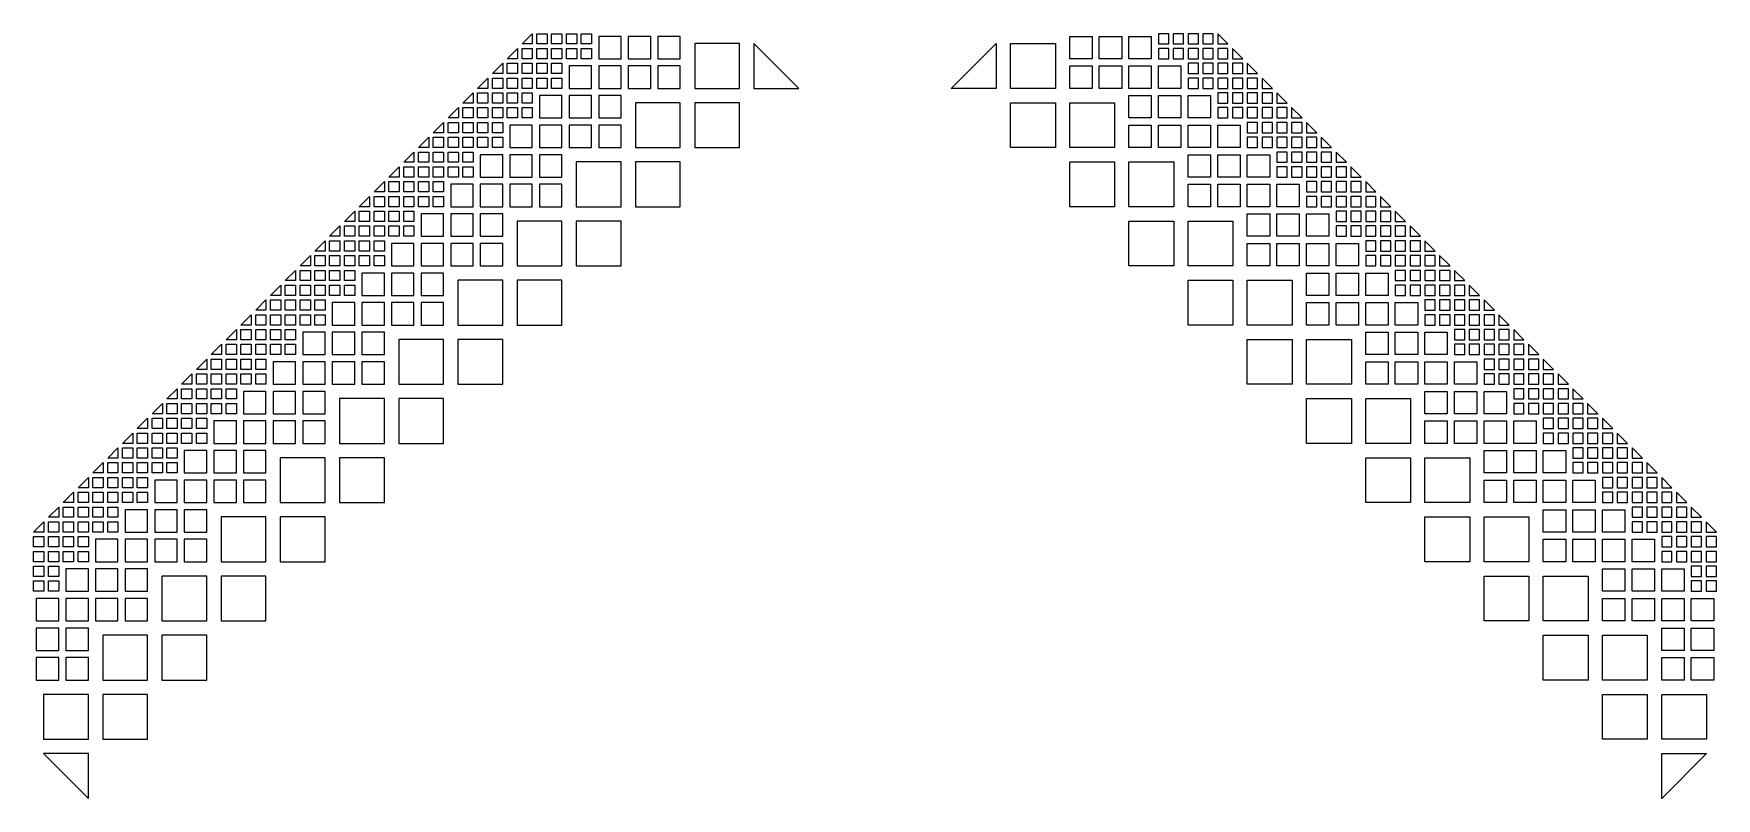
# Model space of a CAD drawing. Header units: inches. Extents: x -11.9 to 11.9, y -21.8 to -14.7.
# Drawn here: x -9.867 to -8.179, y -21.788 to -21.02 of the extents above.
import ezdxf

# ---------------------------------------------------------------- set-up
doc = ezdxf.new("R2010")
doc.units = ezdxf.units.IN
doc.header["$MEASUREMENT"] = 0

msp = doc.modelspace()

# ---------------------------------------------------------------- linework, layer by layer
for points in [[(-9.3667, -21.0303), (-9.377, -21.0303), (-9.3667, -21.02)], [(-9.3622, -21.0303), (-9.3622, -21.02), (-9.3518, -21.02), (-9.3518, -21.0303)], [(-9.3473, -21.0303), (-9.3473, -21.02), (-9.337, -21.02), (-9.337, -21.0303)], [(-9.3325, -21.0303), (-9.3325, -21.02), (-9.3221, -21.02), (-9.3221, -21.0303)], [(-9.3176, -21.02), (-9.3073, -21.02), (-9.3073, -21.0303), (-9.3176, -21.0303)], [(-8.7281, -21.02), (-8.7384, -21.02), (-8.7384, -21.0303), (-8.7281, -21.0303)], [(-8.7132, -21.0303), (-8.7132, -21.02), (-8.7236, -21.02), (-8.7236, -21.0303)], [(-8.6984, -21.0303), (-8.6984, -21.02), (-8.7087, -21.02), (-8.7087, -21.0303)], [(-8.6835, -21.0303), (-8.6835, -21.02), (-8.6939, -21.02), (-8.6939, -21.0303)], [(-8.679, -21.0303), (-8.6687, -21.0303), (-8.679, -21.02)], [(-9.3815, -21.0452), (-9.3919, -21.0452), (-9.3815, -21.0348)], [(-9.377, -21.0452), (-9.377, -21.0348), (-9.3667, -21.0348), (-9.3667, -21.0452)], [(-9.3622, -21.0452), (-9.3622, -21.0348), (-9.3518, -21.0348), (-9.3518, -21.0452)], [(-9.3473, -21.0452), (-9.3473, -21.0348), (-9.337, -21.0348), (-9.337, -21.0452)], [(-9.3221, -21.0348), (-9.3221, -21.0452), (-9.3325, -21.0452), (-9.3325, -21.0348)], [(-9.3073, -21.0452), (-9.3176, -21.0452), (-9.3176, -21.0348), (-9.3073, -21.0348)], [(-9.3001, -21.0452), (-9.2776, -21.0452), (-9.2776, -21.0227), (-9.3001, -21.0227)], [(-9.2479, -21.0452), (-9.2479, -21.0227), (-9.2704, -21.0227), (-9.2704, -21.0452)], [(-9.2407, -21.0452), (-9.2182, -21.0452), (-9.2182, -21.0227), (-9.2407, -21.0227)], [(-9.2038, -21.0299), (-9.2038, -21.0749), (-9.1588, -21.0749), (-9.1588, -21.0299)], [(-9.1444, -21.0749), (-9.0994, -21.0749), (-9.1444, -21.0299)], [(-8.9013, -21.0749), (-8.9463, -21.0749), (-8.9013, -21.0299)], [(-8.8419, -21.0299), (-8.8419, -21.0749), (-8.8869, -21.0749), (-8.8869, -21.0299)], [(-8.805, -21.0452), (-8.8275, -21.0452), (-8.8275, -21.0227), (-8.805, -21.0227)], [(-8.7978, -21.0452), (-8.7978, -21.0227), (-8.7753, -21.0227), (-8.7753, -21.0452)], [(-8.7456, -21.0452), (-8.7681, -21.0452), (-8.7681, -21.0227), (-8.7456, -21.0227)], [(-8.7384, -21.0452), (-8.7281, -21.0452), (-8.7281, -21.0348), (-8.7384, -21.0348)], [(-8.7236, -21.0348), (-8.7236, -21.0452), (-8.7132, -21.0452), (-8.7132, -21.0348)], [(-8.6984, -21.0452), (-8.6984, -21.0348), (-8.7087, -21.0348), (-8.7087, -21.0452)], [(-8.6835, -21.0452), (-8.6835, -21.0348), (-8.6939, -21.0348), (-8.6939, -21.0452)], [(-8.6687, -21.0452), (-8.6687, -21.0348), (-8.679, -21.0348), (-8.679, -21.0452)], [(-8.6642, -21.0452), (-8.6538, -21.0452), (-8.6642, -21.0348)], [(-9.3964, -21.06), (-9.4067, -21.06), (-9.3964, -21.0497)], [(-9.3919, -21.06), (-9.3919, -21.0497), (-9.3815, -21.0497), (-9.3815, -21.06)], [(-9.377, -21.06), (-9.377, -21.0497), (-9.3667, -21.0497), (-9.3667, -21.06)], [(-9.3622, -21.06), (-9.3622, -21.0497), (-9.3518, -21.0497), (-9.3518, -21.06)], [(-9.3473, -21.0497), (-9.337, -21.0497), (-9.337, -21.06), (-9.3473, -21.06)], [(-9.3298, -21.0749), (-9.3073, -21.0749), (-9.3073, -21.0524), (-9.3298, -21.0524)], [(-9.2776, -21.0749), (-9.2776, -21.0524), (-9.3001, -21.0524), (-9.3001, -21.0749)], [(-9.2704, -21.0749), (-9.2479, -21.0749), (-9.2479, -21.0524), (-9.2704, -21.0524)], [(-9.2182, -21.0749), (-9.2182, -21.0524), (-9.2407, -21.0524), (-9.2407, -21.0749)], [(-8.8275, -21.0749), (-8.8275, -21.0524), (-8.805, -21.0524), (-8.805, -21.0749)], [(-8.7753, -21.0749), (-8.7978, -21.0749), (-8.7978, -21.0524), (-8.7753, -21.0524)], [(-8.7681, -21.0749), (-8.7681, -21.0524), (-8.7456, -21.0524), (-8.7456, -21.0749)], [(-8.7159, -21.0749), (-8.7384, -21.0749), (-8.7384, -21.0524), (-8.7159, -21.0524)], [(-8.6984, -21.0497), (-8.7087, -21.0497), (-8.7087, -21.06), (-8.6984, -21.06)], [(-8.6835, -21.06), (-8.6835, -21.0497), (-8.6939, -21.0497), (-8.6939, -21.06)], [(-8.6687, -21.06), (-8.6687, -21.0497), (-8.679, -21.0497), (-8.679, -21.06)], [(-8.6538, -21.06), (-8.6538, -21.0497), (-8.6642, -21.0497), (-8.6642, -21.06)], [(-8.6493, -21.06), (-8.639, -21.06), (-8.6493, -21.0497)], [(-9.4112, -21.0749), (-9.4216, -21.0749), (-9.4112, -21.0645)], [(-9.4067, -21.0749), (-9.4067, -21.0645), (-9.3964, -21.0645), (-9.3964, -21.0749)], [(-9.3919, -21.0749), (-9.3919, -21.0645), (-9.3815, -21.0645), (-9.3815, -21.0749)], [(-9.377, -21.0749), (-9.377, -21.0645), (-9.3667, -21.0645), (-9.3667, -21.0749)], [(-9.3518, -21.0645), (-9.3518, -21.0749), (-9.3622, -21.0749), (-9.3622, -21.0645)], [(-9.337, -21.0749), (-9.3473, -21.0749), (-9.3473, -21.0645), (-9.337, -21.0645)], [(-8.7087, -21.0749), (-8.6984, -21.0749), (-8.6984, -21.0645), (-8.7087, -21.0645)], [(-8.6939, -21.0645), (-8.6939, -21.0749), (-8.6835, -21.0749), (-8.6835, -21.0645)], [(-8.6687, -21.0749), (-8.6687, -21.0645), (-8.679, -21.0645), (-8.679, -21.0749)], [(-8.6538, -21.0749), (-8.6538, -21.0645), (-8.6642, -21.0645), (-8.6642, -21.0749)], [(-8.639, -21.0749), (-8.639, -21.0645), (-8.6493, -21.0645), (-8.6493, -21.0749)], [(-8.6345, -21.0749), (-8.6241, -21.0749), (-8.6345, -21.0645)], [(-9.4261, -21.0897), (-9.4364, -21.0897), (-9.4261, -21.0794)], [(-9.4216, -21.0897), (-9.4216, -21.0794), (-9.4112, -21.0794), (-9.4112, -21.0897)], [(-9.4067, -21.0897), (-9.4067, -21.0794), (-9.3964, -21.0794), (-9.3964, -21.0897)], [(-9.3919, -21.0897), (-9.3919, -21.0794), (-9.3815, -21.0794), (-9.3815, -21.0897)], [(-9.377, -21.0794), (-9.3667, -21.0794), (-9.3667, -21.0897), (-9.377, -21.0897)], [(-9.3595, -21.1046), (-9.337, -21.1046), (-9.337, -21.0821), (-9.3595, -21.0821)], [(-9.3073, -21.1046), (-9.3073, -21.0821), (-9.3298, -21.0821), (-9.3298, -21.1046)], [(-9.3001, -21.1046), (-9.2776, -21.1046), (-9.2776, -21.0821), (-9.3001, -21.0821)], [(-8.7456, -21.1046), (-8.7681, -21.1046), (-8.7681, -21.0821), (-8.7456, -21.0821)], [(-8.7384, -21.1046), (-8.7384, -21.0821), (-8.7159, -21.0821), (-8.7159, -21.1046)], [(-8.6862, -21.1046), (-8.7087, -21.1046), (-8.7087, -21.0821), (-8.6862, -21.0821)], [(-8.6687, -21.0794), (-8.679, -21.0794), (-8.679, -21.0897), (-8.6687, -21.0897)], [(-8.6538, -21.0897), (-8.6538, -21.0794), (-8.6642, -21.0794), (-8.6642, -21.0897)], [(-8.639, -21.0897), (-8.639, -21.0794), (-8.6493, -21.0794), (-8.6493, -21.0897)], [(-8.6241, -21.0897), (-8.6241, -21.0794), (-8.6345, -21.0794), (-8.6345, -21.0897)], [(-8.6196, -21.0897), (-8.6093, -21.0897), (-8.6196, -21.0794)], [(-9.4409, -21.1046), (-9.4513, -21.1046), (-9.4409, -21.0942)], [(-9.4364, -21.1046), (-9.4364, -21.0942), (-9.4261, -21.0942), (-9.4261, -21.1046)], [(-9.4216, -21.1046), (-9.4216, -21.0942), (-9.4112, -21.0942), (-9.4112, -21.1046)], [(-9.4067, -21.1046), (-9.4067, -21.0942), (-9.3964, -21.0942), (-9.3964, -21.1046)], [(-9.3815, -21.0942), (-9.3815, -21.1046), (-9.3919, -21.1046), (-9.3919, -21.0942)], [(-9.3667, -21.1046), (-9.377, -21.1046), (-9.377, -21.0942), (-9.3667, -21.0942)], [(-9.2182, -21.0893), (-9.2632, -21.0893), (-9.2632, -21.1343), (-9.2182, -21.1343)], [(-9.2038, -21.1343), (-9.1588, -21.1343), (-9.1588, -21.0893), (-9.2038, -21.0893)], [(-8.8419, -21.1343), (-8.8869, -21.1343), (-8.8869, -21.0893), (-8.8419, -21.0893)], [(-8.8275, -21.0893), (-8.7825, -21.0893), (-8.7825, -21.1343), (-8.8275, -21.1343)], [(-8.679, -21.1046), (-8.6687, -21.1046), (-8.6687, -21.0942), (-8.679, -21.0942)], [(-8.6642, -21.0942), (-8.6642, -21.1046), (-8.6538, -21.1046), (-8.6538, -21.0942)], [(-8.639, -21.1046), (-8.639, -21.0942), (-8.6493, -21.0942), (-8.6493, -21.1046)], [(-8.6241, -21.1046), (-8.6241, -21.0942), (-8.6345, -21.0942), (-8.6345, -21.1046)], [(-8.6093, -21.1046), (-8.6093, -21.0942), (-8.6196, -21.0942), (-8.6196, -21.1046)], [(-8.6048, -21.1046), (-8.5944, -21.1046), (-8.6048, -21.0942)], [(-9.4558, -21.1194), (-9.4661, -21.1194), (-9.4558, -21.1091)], [(-9.4513, -21.1194), (-9.4513, -21.1091), (-9.4409, -21.1091), (-9.4409, -21.1194)], [(-9.4364, -21.1194), (-9.4364, -21.1091), (-9.4261, -21.1091), (-9.4261, -21.1194)], [(-9.4216, -21.1194), (-9.4216, -21.1091), (-9.4112, -21.1091), (-9.4112, -21.1194)], [(-9.4067, -21.1091), (-9.3964, -21.1091), (-9.3964, -21.1194), (-9.4067, -21.1194)], [(-9.3892, -21.1343), (-9.3667, -21.1343), (-9.3667, -21.1118), (-9.3892, -21.1118)], [(-9.337, -21.1343), (-9.337, -21.1118), (-9.3595, -21.1118), (-9.3595, -21.1343)], [(-9.3298, -21.1343), (-9.3073, -21.1343), (-9.3073, -21.1118), (-9.3298, -21.1118)], [(-9.2776, -21.1343), (-9.2776, -21.1118), (-9.3001, -21.1118), (-9.3001, -21.1343)], [(-8.7681, -21.1343), (-8.7681, -21.1118), (-8.7456, -21.1118), (-8.7456, -21.1343)], [(-8.7159, -21.1343), (-8.7384, -21.1343), (-8.7384, -21.1118), (-8.7159, -21.1118)], [(-8.7087, -21.1343), (-8.7087, -21.1118), (-8.6862, -21.1118), (-8.6862, -21.1343)], [(-8.6565, -21.1343), (-8.679, -21.1343), (-8.679, -21.1118), (-8.6565, -21.1118)], [(-8.639, -21.1091), (-8.6493, -21.1091), (-8.6493, -21.1194), (-8.639, -21.1194)], [(-8.6241, -21.1194), (-8.6241, -21.1091), (-8.6345, -21.1091), (-8.6345, -21.1194)], [(-8.6093, -21.1194), (-8.6093, -21.1091), (-8.6196, -21.1091), (-8.6196, -21.1194)], [(-8.5944, -21.1194), (-8.5944, -21.1091), (-8.6048, -21.1091), (-8.6048, -21.1194)], [(-8.5899, -21.1194), (-8.5796, -21.1194), (-8.5899, -21.1091)], [(-9.4855, -21.1491), (-9.4958, -21.1491), (-9.4855, -21.1388)], [(-9.4706, -21.1343), (-9.481, -21.1343), (-9.4706, -21.1239)], [(-9.481, -21.1491), (-9.481, -21.1388), (-9.4706, -21.1388), (-9.4706, -21.1491)], [(-9.4661, -21.1343), (-9.4661, -21.1239), (-9.4558, -21.1239), (-9.4558, -21.1343)], [(-9.4661, -21.1491), (-9.4661, -21.1388), (-9.4558, -21.1388), (-9.4558, -21.1491)], [(-9.4513, -21.1343), (-9.4513, -21.1239), (-9.4409, -21.1239), (-9.4409, -21.1343)], [(-9.4513, -21.1491), (-9.4513, -21.1388), (-9.4409, -21.1388), (-9.4409, -21.1491)], [(-9.4364, -21.1343), (-9.4364, -21.1239), (-9.4261, -21.1239), (-9.4261, -21.1343)], [(-9.4364, -21.1388), (-9.4261, -21.1388), (-9.4261, -21.1491), (-9.4364, -21.1491)], [(-9.4112, -21.1239), (-9.4112, -21.1343), (-9.4216, -21.1343), (-9.4216, -21.1239)], [(-9.3964, -21.1343), (-9.4067, -21.1343), (-9.4067, -21.1239), (-9.3964, -21.1239)], [(-8.6493, -21.1343), (-8.639, -21.1343), (-8.639, -21.1239), (-8.6493, -21.1239)], [(-8.6345, -21.1239), (-8.6345, -21.1343), (-8.6241, -21.1343), (-8.6241, -21.1239)], [(-8.6093, -21.1343), (-8.6093, -21.1239), (-8.6196, -21.1239), (-8.6196, -21.1343)], [(-8.6093, -21.1388), (-8.6196, -21.1388), (-8.6196, -21.1491), (-8.6093, -21.1491)], [(-8.5944, -21.1343), (-8.5944, -21.1239), (-8.6048, -21.1239), (-8.6048, -21.1343)], [(-8.5944, -21.1491), (-8.5944, -21.1388), (-8.6048, -21.1388), (-8.6048, -21.1491)], [(-8.5796, -21.1343), (-8.5796, -21.1239), (-8.5899, -21.1239), (-8.5899, -21.1343)], [(-8.5796, -21.1491), (-8.5796, -21.1388), (-8.5899, -21.1388), (-8.5899, -21.1491)], [(-8.5751, -21.1343), (-8.5647, -21.1343), (-8.5751, -21.1239)], [(-8.5647, -21.1491), (-8.5647, -21.1388), (-8.5751, -21.1388), (-8.5751, -21.1491)], [(-8.5602, -21.1491), (-8.5499, -21.1491), (-8.5602, -21.1388)], [(-9.5003, -21.164), (-9.5107, -21.164), (-9.5003, -21.1536)], [(-9.4958, -21.164), (-9.4958, -21.1536), (-9.4855, -21.1536), (-9.4855, -21.164)], [(-9.481, -21.164), (-9.481, -21.1536), (-9.4706, -21.1536), (-9.4706, -21.164)], [(-9.4661, -21.164), (-9.4661, -21.1536), (-9.4558, -21.1536), (-9.4558, -21.164)], [(-9.4409, -21.1536), (-9.4409, -21.164), (-9.4513, -21.164), (-9.4513, -21.1536)], [(-9.4261, -21.164), (-9.4364, -21.164), (-9.4364, -21.1536), (-9.4261, -21.1536)], [(-9.4189, -21.164), (-9.3964, -21.164), (-9.3964, -21.1415), (-9.4189, -21.1415)], [(-9.3667, -21.164), (-9.3667, -21.1415), (-9.3892, -21.1415), (-9.3892, -21.164)], [(-9.3595, -21.164), (-9.337, -21.164), (-9.337, -21.1415), (-9.3595, -21.1415)], [(-9.2776, -21.1487), (-9.3226, -21.1487), (-9.3226, -21.1937), (-9.2776, -21.1937)], [(-9.2632, -21.1487), (-9.2632, -21.1937), (-9.2182, -21.1937), (-9.2182, -21.1487)], [(-8.7825, -21.1487), (-8.7825, -21.1937), (-8.8275, -21.1937), (-8.8275, -21.1487)], [(-8.7681, -21.1487), (-8.7231, -21.1487), (-8.7231, -21.1937), (-8.7681, -21.1937)], [(-8.6862, -21.164), (-8.7087, -21.164), (-8.7087, -21.1415), (-8.6862, -21.1415)], [(-8.679, -21.164), (-8.679, -21.1415), (-8.6565, -21.1415), (-8.6565, -21.164)], [(-8.6268, -21.164), (-8.6493, -21.164), (-8.6493, -21.1415), (-8.6268, -21.1415)], [(-8.6196, -21.164), (-8.6093, -21.164), (-8.6093, -21.1536), (-8.6196, -21.1536)], [(-8.6048, -21.1536), (-8.6048, -21.164), (-8.5944, -21.164), (-8.5944, -21.1536)], [(-8.5796, -21.164), (-8.5796, -21.1536), (-8.5899, -21.1536), (-8.5899, -21.164)], [(-8.5647, -21.164), (-8.5647, -21.1536), (-8.5751, -21.1536), (-8.5751, -21.164)], [(-8.5499, -21.164), (-8.5499, -21.1536), (-8.5602, -21.1536), (-8.5602, -21.164)], [(-8.5454, -21.164), (-8.535, -21.164), (-8.5454, -21.1536)], [(-9.5152, -21.1788), (-9.5255, -21.1788), (-9.5152, -21.1685)], [(-9.5107, -21.1788), (-9.5107, -21.1685), (-9.5003, -21.1685), (-9.5003, -21.1788)], [(-9.4958, -21.1788), (-9.4958, -21.1685), (-9.4855, -21.1685), (-9.4855, -21.1788)], [(-9.481, -21.1788), (-9.481, -21.1685), (-9.4706, -21.1685), (-9.4706, -21.1788)], [(-9.4661, -21.1685), (-9.4558, -21.1685), (-9.4558, -21.1788), (-9.4661, -21.1788)], [(-9.4486, -21.1937), (-9.4261, -21.1937), (-9.4261, -21.1712), (-9.4486, -21.1712)], [(-9.3964, -21.1937), (-9.3964, -21.1712), (-9.4189, -21.1712), (-9.4189, -21.1937)], [(-9.3892, -21.1937), (-9.3667, -21.1937), (-9.3667, -21.1712), (-9.3892, -21.1712)], [(-9.337, -21.1937), (-9.337, -21.1712), (-9.3595, -21.1712), (-9.3595, -21.1937)], [(-8.7087, -21.1937), (-8.7087, -21.1712), (-8.6862, -21.1712), (-8.6862, -21.1937)], [(-8.6565, -21.1937), (-8.679, -21.1937), (-8.679, -21.1712), (-8.6565, -21.1712)], [(-8.6493, -21.1937), (-8.6493, -21.1712), (-8.6268, -21.1712), (-8.6268, -21.1937)], [(-8.5971, -21.1937), (-8.6196, -21.1937), (-8.6196, -21.1712), (-8.5971, -21.1712)], [(-8.5796, -21.1685), (-8.5899, -21.1685), (-8.5899, -21.1788), (-8.5796, -21.1788)], [(-8.5647, -21.1788), (-8.5647, -21.1685), (-8.5751, -21.1685), (-8.5751, -21.1788)], [(-8.5499, -21.1788), (-8.5499, -21.1685), (-8.5602, -21.1685), (-8.5602, -21.1788)], [(-8.535, -21.1788), (-8.535, -21.1685), (-8.5454, -21.1685), (-8.5454, -21.1788)], [(-8.5305, -21.1788), (-8.5202, -21.1788), (-8.5305, -21.1685)], [(-9.53, -21.1937), (-9.5404, -21.1937), (-9.53, -21.1833)], [(-9.5255, -21.1937), (-9.5255, -21.1833), (-9.5152, -21.1833), (-9.5152, -21.1937)], [(-9.5107, -21.1937), (-9.5107, -21.1833), (-9.5003, -21.1833), (-9.5003, -21.1937)], [(-9.4958, -21.1937), (-9.4958, -21.1833), (-9.4855, -21.1833), (-9.4855, -21.1937)], [(-9.4706, -21.1833), (-9.4706, -21.1937), (-9.481, -21.1937), (-9.481, -21.1833)], [(-9.4558, -21.1937), (-9.4661, -21.1937), (-9.4661, -21.1833), (-9.4558, -21.1833)], [(-8.5899, -21.1937), (-8.5796, -21.1937), (-8.5796, -21.1833), (-8.5899, -21.1833)], [(-8.5751, -21.1833), (-8.5751, -21.1937), (-8.5647, -21.1937), (-8.5647, -21.1833)], [(-8.5499, -21.1937), (-8.5499, -21.1833), (-8.5602, -21.1833), (-8.5602, -21.1937)], [(-8.535, -21.1937), (-8.535, -21.1833), (-8.5454, -21.1833), (-8.5454, -21.1937)], [(-8.5202, -21.1937), (-8.5202, -21.1833), (-8.5305, -21.1833), (-8.5305, -21.1937)], [(-8.5157, -21.1937), (-8.5053, -21.1937), (-8.5157, -21.1833)], [(-9.5449, -21.2085), (-9.5552, -21.2085), (-9.5449, -21.1982)], [(-9.5404, -21.2085), (-9.5404, -21.1982), (-9.53, -21.1982), (-9.53, -21.2085)], [(-9.5255, -21.2085), (-9.5255, -21.1982), (-9.5152, -21.1982), (-9.5152, -21.2085)], [(-9.5107, -21.2085), (-9.5107, -21.1982), (-9.5003, -21.1982), (-9.5003, -21.2085)], [(-9.4958, -21.1982), (-9.4855, -21.1982), (-9.4855, -21.2085), (-9.4958, -21.2085)], [(-9.4558, -21.2234), (-9.4558, -21.2009), (-9.4783, -21.2009), (-9.4783, -21.2234)], [(-9.4261, -21.2234), (-9.4261, -21.2009), (-9.4486, -21.2009), (-9.4486, -21.2234)], [(-9.4189, -21.2234), (-9.3964, -21.2234), (-9.3964, -21.2009), (-9.4189, -21.2009)], [(-8.6268, -21.2234), (-8.6493, -21.2234), (-8.6493, -21.2009), (-8.6268, -21.2009)], [(-8.6196, -21.2234), (-8.6196, -21.2009), (-8.5971, -21.2009), (-8.5971, -21.2234)], [(-8.5899, -21.2234), (-8.5899, -21.2009), (-8.5674, -21.2009), (-8.5674, -21.2234)], [(-8.5499, -21.1982), (-8.5602, -21.1982), (-8.5602, -21.2085), (-8.5499, -21.2085)], [(-8.535, -21.2085), (-8.535, -21.1982), (-8.5454, -21.1982), (-8.5454, -21.2085)], [(-8.5202, -21.2085), (-8.5202, -21.1982), (-8.5305, -21.1982), (-8.5305, -21.2085)], [(-8.5053, -21.2085), (-8.5053, -21.1982), (-8.5157, -21.1982), (-8.5157, -21.2085)], [(-8.5008, -21.2085), (-8.4905, -21.2085), (-8.5008, -21.1982)], [(-9.5597, -21.2234), (-9.5701, -21.2234), (-9.5597, -21.213)], [(-9.5552, -21.2234), (-9.5552, -21.213), (-9.5449, -21.213), (-9.5449, -21.2234)], [(-9.5404, -21.2234), (-9.5404, -21.213), (-9.53, -21.213), (-9.53, -21.2234)], [(-9.5255, -21.2234), (-9.5255, -21.213), (-9.5152, -21.213), (-9.5152, -21.2234)], [(-9.5003, -21.213), (-9.5003, -21.2234), (-9.5107, -21.2234), (-9.5107, -21.213)], [(-9.4855, -21.2234), (-9.4958, -21.2234), (-9.4958, -21.213), (-9.4855, -21.213)], [(-9.337, -21.2081), (-9.382, -21.2081), (-9.382, -21.2531), (-9.337, -21.2531)], [(-9.3226, -21.2081), (-9.3226, -21.2531), (-9.2776, -21.2531), (-9.2776, -21.2081)], [(-8.7231, -21.2081), (-8.7231, -21.2531), (-8.7681, -21.2531), (-8.7681, -21.2081)], [(-8.7087, -21.2081), (-8.6637, -21.2081), (-8.6637, -21.2531), (-8.7087, -21.2531)], [(-8.5602, -21.2234), (-8.5499, -21.2234), (-8.5499, -21.213), (-8.5602, -21.213)], [(-8.5454, -21.213), (-8.5454, -21.2234), (-8.535, -21.2234), (-8.535, -21.213)], [(-8.5202, -21.2234), (-8.5202, -21.213), (-8.5305, -21.213), (-8.5305, -21.2234)], [(-8.5053, -21.2234), (-8.5053, -21.213), (-8.5157, -21.213), (-8.5157, -21.2234)], [(-8.4905, -21.2234), (-8.4905, -21.213), (-8.5008, -21.213), (-8.5008, -21.2234)], [(-8.486, -21.2234), (-8.4756, -21.2234), (-8.486, -21.213)], [(-9.5746, -21.2382), (-9.5849, -21.2382), (-9.5746, -21.2279)], [(-9.5701, -21.2382), (-9.5701, -21.2279), (-9.5597, -21.2279), (-9.5597, -21.2382)], [(-9.5552, -21.2382), (-9.5552, -21.2279), (-9.5449, -21.2279), (-9.5449, -21.2382)], [(-9.5404, -21.2382), (-9.5404, -21.2279), (-9.53, -21.2279), (-9.53, -21.2382)], [(-9.5255, -21.2279), (-9.5152, -21.2279), (-9.5152, -21.2382), (-9.5255, -21.2382)], [(-9.4855, -21.2531), (-9.4855, -21.2306), (-9.508, -21.2306), (-9.508, -21.2531)], [(-9.4558, -21.2531), (-9.4558, -21.2306), (-9.4783, -21.2306), (-9.4783, -21.2531)], [(-9.4486, -21.2531), (-9.4261, -21.2531), (-9.4261, -21.2306), (-9.4486, -21.2306)], [(-9.3964, -21.2531), (-9.3964, -21.2306), (-9.4189, -21.2306), (-9.4189, -21.2531)], [(-8.6493, -21.2531), (-8.6493, -21.2306), (-8.6268, -21.2306), (-8.6268, -21.2531)], [(-8.5971, -21.2531), (-8.6196, -21.2531), (-8.6196, -21.2306), (-8.5971, -21.2306)], [(-8.5899, -21.2531), (-8.5899, -21.2306), (-8.5674, -21.2306), (-8.5674, -21.2531)], [(-8.5602, -21.2531), (-8.5602, -21.2306), (-8.5377, -21.2306), (-8.5377, -21.2531)], [(-8.5202, -21.2279), (-8.5305, -21.2279), (-8.5305, -21.2382), (-8.5202, -21.2382)], [(-8.5053, -21.2382), (-8.5053, -21.2279), (-8.5157, -21.2279), (-8.5157, -21.2382)], [(-8.4905, -21.2382), (-8.4905, -21.2279), (-8.5008, -21.2279), (-8.5008, -21.2382)], [(-8.4756, -21.2382), (-8.4756, -21.2279), (-8.486, -21.2279), (-8.486, -21.2382)], [(-8.4711, -21.2382), (-8.4608, -21.2382), (-8.4711, -21.2279)], [(-9.5894, -21.2531), (-9.5998, -21.2531), (-9.5894, -21.2427)], [(-9.5849, -21.2531), (-9.5849, -21.2427), (-9.5746, -21.2427), (-9.5746, -21.2531)], [(-9.5701, -21.2531), (-9.5701, -21.2427), (-9.5597, -21.2427), (-9.5597, -21.2531)], [(-9.5552, -21.2531), (-9.5552, -21.2427), (-9.5449, -21.2427), (-9.5449, -21.2531)], [(-9.53, -21.2427), (-9.53, -21.2531), (-9.5404, -21.2531), (-9.5404, -21.2427)], [(-9.5152, -21.2531), (-9.5255, -21.2531), (-9.5255, -21.2427), (-9.5152, -21.2427)], [(-8.5305, -21.2531), (-8.5202, -21.2531), (-8.5202, -21.2427), (-8.5305, -21.2427)], [(-8.5157, -21.2427), (-8.5157, -21.2531), (-8.5053, -21.2531), (-8.5053, -21.2427)], [(-8.4905, -21.2531), (-8.4905, -21.2427), (-8.5008, -21.2427), (-8.5008, -21.2531)], [(-8.4756, -21.2531), (-8.4756, -21.2427), (-8.486, -21.2427), (-8.486, -21.2531)], [(-8.4608, -21.2531), (-8.4608, -21.2427), (-8.4711, -21.2427), (-8.4711, -21.2531)], [(-8.4563, -21.2531), (-8.4459, -21.2531), (-8.4563, -21.2427)], [(-9.6191, -21.2828), (-9.6295, -21.2828), (-9.6191, -21.2724)], [(-9.6043, -21.2679), (-9.6146, -21.2679), (-9.6043, -21.2576)], [(-9.6146, -21.2828), (-9.6146, -21.2724), (-9.6043, -21.2724), (-9.6043, -21.2828)], [(-9.5998, -21.2679), (-9.5998, -21.2576), (-9.5894, -21.2576), (-9.5894, -21.2679)], [(-9.5998, -21.2828), (-9.5998, -21.2724), (-9.5894, -21.2724), (-9.5894, -21.2828)], [(-9.5849, -21.2679), (-9.5849, -21.2576), (-9.5746, -21.2576), (-9.5746, -21.2679)], [(-9.5849, -21.2828), (-9.5849, -21.2724), (-9.5746, -21.2724), (-9.5746, -21.2828)], [(-9.5701, -21.2679), (-9.5701, -21.2576), (-9.5597, -21.2576), (-9.5597, -21.2679)], [(-9.5597, -21.2724), (-9.5597, -21.2828), (-9.5701, -21.2828), (-9.5701, -21.2724)], [(-9.5552, -21.2576), (-9.5449, -21.2576), (-9.5449, -21.2679), (-9.5552, -21.2679)], [(-9.5449, -21.2828), (-9.5552, -21.2828), (-9.5552, -21.2724), (-9.5449, -21.2724)], [(-9.5377, -21.2828), (-9.5152, -21.2828), (-9.5152, -21.2603), (-9.5377, -21.2603)], [(-9.4855, -21.2828), (-9.4855, -21.2603), (-9.508, -21.2603), (-9.508, -21.2828)], [(-9.4783, -21.2828), (-9.4558, -21.2828), (-9.4558, -21.2603), (-9.4783, -21.2603)], [(-9.4414, -21.2675), (-9.4414, -21.3125), (-9.3964, -21.3125), (-9.3964, -21.2675)], [(-9.382, -21.2675), (-9.382, -21.3125), (-9.337, -21.3125), (-9.337, -21.2675)], [(-8.6637, -21.2675), (-8.6637, -21.3125), (-8.7087, -21.3125), (-8.7087, -21.2675)], [(-8.6043, -21.2675), (-8.6043, -21.3125), (-8.6493, -21.3125), (-8.6493, -21.2675)], [(-8.5674, -21.2828), (-8.5899, -21.2828), (-8.5899, -21.2603), (-8.5674, -21.2603)], [(-8.5602, -21.2828), (-8.5602, -21.2603), (-8.5377, -21.2603), (-8.5377, -21.2828)], [(-8.508, -21.2828), (-8.5305, -21.2828), (-8.5305, -21.2603), (-8.508, -21.2603)], [(-8.4905, -21.2576), (-8.5008, -21.2576), (-8.5008, -21.2679), (-8.4905, -21.2679)], [(-8.5008, -21.2828), (-8.4905, -21.2828), (-8.4905, -21.2724), (-8.5008, -21.2724)], [(-8.4756, -21.2679), (-8.4756, -21.2576), (-8.486, -21.2576), (-8.486, -21.2679)], [(-8.486, -21.2724), (-8.486, -21.2828), (-8.4756, -21.2828), (-8.4756, -21.2724)], [(-8.4608, -21.2679), (-8.4608, -21.2576), (-8.4711, -21.2576), (-8.4711, -21.2679)], [(-8.4608, -21.2828), (-8.4608, -21.2724), (-8.4711, -21.2724), (-8.4711, -21.2828)], [(-8.4459, -21.2679), (-8.4459, -21.2576), (-8.4563, -21.2576), (-8.4563, -21.2679)], [(-8.4459, -21.2828), (-8.4459, -21.2724), (-8.4563, -21.2724), (-8.4563, -21.2828)], [(-8.4414, -21.2679), (-8.4311, -21.2679), (-8.4414, -21.2576)], [(-8.4311, -21.2828), (-8.4311, -21.2724), (-8.4414, -21.2724), (-8.4414, -21.2828)], [(-8.4266, -21.2828), (-8.4162, -21.2828), (-8.4266, -21.2724)], [(-9.634, -21.2976), (-9.6443, -21.2976), (-9.634, -21.2873)], [(-9.6295, -21.2976), (-9.6295, -21.2873), (-9.6191, -21.2873), (-9.6191, -21.2976)], [(-9.6146, -21.2976), (-9.6146, -21.2873), (-9.6043, -21.2873), (-9.6043, -21.2976)], [(-9.5998, -21.2976), (-9.5998, -21.2873), (-9.5894, -21.2873), (-9.5894, -21.2976)], [(-9.5849, -21.2873), (-9.5746, -21.2873), (-9.5746, -21.2976), (-9.5849, -21.2976)], [(-9.5674, -21.3125), (-9.5449, -21.3125), (-9.5449, -21.29), (-9.5674, -21.29)], [(-9.5152, -21.3125), (-9.5152, -21.29), (-9.5377, -21.29), (-9.5377, -21.3125)], [(-9.508, -21.3125), (-9.4855, -21.3125), (-9.4855, -21.29), (-9.508, -21.29)], [(-9.4558, -21.3125), (-9.4558, -21.29), (-9.4783, -21.29), (-9.4783, -21.3125)], [(-8.5899, -21.3125), (-8.5899, -21.29), (-8.5674, -21.29), (-8.5674, -21.3125)], [(-8.5377, -21.3125), (-8.5602, -21.3125), (-8.5602, -21.29), (-8.5377, -21.29)], [(-8.5305, -21.3125), (-8.5305, -21.29), (-8.508, -21.29), (-8.508, -21.3125)], [(-8.4783, -21.3125), (-8.5008, -21.3125), (-8.5008, -21.29), (-8.4783, -21.29)], [(-8.4608, -21.2873), (-8.4711, -21.2873), (-8.4711, -21.2976), (-8.4608, -21.2976)], [(-8.4459, -21.2976), (-8.4459, -21.2873), (-8.4563, -21.2873), (-8.4563, -21.2976)], [(-8.4311, -21.2976), (-8.4311, -21.2873), (-8.4414, -21.2873), (-8.4414, -21.2976)], [(-8.4162, -21.2976), (-8.4162, -21.2873), (-8.4266, -21.2873), (-8.4266, -21.2976)], [(-8.4117, -21.2976), (-8.4014, -21.2976), (-8.4117, -21.2873)], [(-9.6488, -21.3125), (-9.6592, -21.3125), (-9.6488, -21.3021)], [(-9.6443, -21.3125), (-9.6443, -21.3021), (-9.634, -21.3021), (-9.634, -21.3125)], [(-9.6295, -21.3125), (-9.6295, -21.3021), (-9.6191, -21.3021), (-9.6191, -21.3125)], [(-9.6146, -21.3125), (-9.6146, -21.3021), (-9.6043, -21.3021), (-9.6043, -21.3125)], [(-9.5894, -21.3021), (-9.5894, -21.3125), (-9.5998, -21.3125), (-9.5998, -21.3021)], [(-9.5746, -21.3125), (-9.5849, -21.3125), (-9.5849, -21.3021), (-9.5746, -21.3021)], [(-8.4711, -21.3125), (-8.4608, -21.3125), (-8.4608, -21.3021), (-8.4711, -21.3021)], [(-8.4563, -21.3021), (-8.4563, -21.3125), (-8.4459, -21.3125), (-8.4459, -21.3021)], [(-8.4311, -21.3125), (-8.4311, -21.3021), (-8.4414, -21.3021), (-8.4414, -21.3125)], [(-8.4162, -21.3125), (-8.4162, -21.3021), (-8.4266, -21.3021), (-8.4266, -21.3125)], [(-8.4014, -21.3125), (-8.4014, -21.3021), (-8.4117, -21.3021), (-8.4117, -21.3125)], [(-8.3969, -21.3125), (-8.3865, -21.3125), (-8.3969, -21.3021)], [(-9.6637, -21.3273), (-9.674, -21.3273), (-9.6637, -21.317)], [(-9.6592, -21.3273), (-9.6592, -21.317), (-9.6488, -21.317), (-9.6488, -21.3273)], [(-9.6443, -21.3273), (-9.6443, -21.317), (-9.634, -21.317), (-9.634, -21.3273)], [(-9.6295, -21.3273), (-9.6295, -21.317), (-9.6191, -21.317), (-9.6191, -21.3273)], [(-9.6146, -21.317), (-9.6043, -21.317), (-9.6043, -21.3273), (-9.6146, -21.3273)], [(-9.5971, -21.3422), (-9.5746, -21.3422), (-9.5746, -21.3197), (-9.5971, -21.3197)], [(-9.5449, -21.3422), (-9.5449, -21.3197), (-9.5674, -21.3197), (-9.5674, -21.3422)], [(-9.5377, -21.3422), (-9.5152, -21.3422), (-9.5152, -21.3197), (-9.5377, -21.3197)], [(-8.508, -21.3422), (-8.5305, -21.3422), (-8.5305, -21.3197), (-8.508, -21.3197)], [(-8.5008, -21.3422), (-8.5008, -21.3197), (-8.4783, -21.3197), (-8.4783, -21.3422)], [(-8.4486, -21.3422), (-8.4711, -21.3422), (-8.4711, -21.3197), (-8.4486, -21.3197)], [(-8.4311, -21.317), (-8.4414, -21.317), (-8.4414, -21.3273), (-8.4311, -21.3273)], [(-8.4162, -21.3273), (-8.4162, -21.317), (-8.4266, -21.317), (-8.4266, -21.3273)], [(-8.4014, -21.3273), (-8.4014, -21.317), (-8.4117, -21.317), (-8.4117, -21.3273)], [(-8.3865, -21.3273), (-8.3865, -21.317), (-8.3969, -21.317), (-8.3969, -21.3273)], [(-8.382, -21.3273), (-8.3717, -21.3273), (-8.382, -21.317)], [(-9.6785, -21.3422), (-9.6889, -21.3422), (-9.6785, -21.3318)], [(-9.674, -21.3422), (-9.674, -21.3318), (-9.6637, -21.3318), (-9.6637, -21.3422)], [(-9.6592, -21.3422), (-9.6592, -21.3318), (-9.6488, -21.3318), (-9.6488, -21.3422)], [(-9.6443, -21.3422), (-9.6443, -21.3318), (-9.634, -21.3318), (-9.634, -21.3422)], [(-9.6191, -21.3318), (-9.6191, -21.3422), (-9.6295, -21.3422), (-9.6295, -21.3318)], [(-9.6043, -21.3422), (-9.6146, -21.3422), (-9.6146, -21.3318), (-9.6043, -21.3318)], [(-9.4558, -21.3269), (-9.5008, -21.3269), (-9.5008, -21.3719), (-9.4558, -21.3719)], [(-9.4414, -21.3719), (-9.3964, -21.3719), (-9.3964, -21.3269), (-9.4414, -21.3269)], [(-8.6043, -21.3719), (-8.6493, -21.3719), (-8.6493, -21.3269), (-8.6043, -21.3269)], [(-8.5899, -21.3269), (-8.5449, -21.3269), (-8.5449, -21.3719), (-8.5899, -21.3719)], [(-8.4414, -21.3422), (-8.4311, -21.3422), (-8.4311, -21.3318), (-8.4414, -21.3318)], [(-8.4266, -21.3318), (-8.4266, -21.3422), (-8.4162, -21.3422), (-8.4162, -21.3318)], [(-8.4014, -21.3422), (-8.4014, -21.3318), (-8.4117, -21.3318), (-8.4117, -21.3422)], [(-8.3865, -21.3422), (-8.3865, -21.3318), (-8.3969, -21.3318), (-8.3969, -21.3422)], [(-8.3717, -21.3422), (-8.3717, -21.3318), (-8.382, -21.3318), (-8.382, -21.3422)], [(-8.3672, -21.3422), (-8.3568, -21.3422), (-8.3672, -21.3318)], [(-9.6934, -21.357), (-9.7037, -21.357), (-9.6934, -21.3467)], [(-9.6889, -21.357), (-9.6889, -21.3467), (-9.6785, -21.3467), (-9.6785, -21.357)], [(-9.674, -21.357), (-9.674, -21.3467), (-9.6637, -21.3467), (-9.6637, -21.357)], [(-9.6592, -21.357), (-9.6592, -21.3467), (-9.6488, -21.3467), (-9.6488, -21.357)], [(-9.6443, -21.3467), (-9.634, -21.3467), (-9.634, -21.357), (-9.6443, -21.357)], [(-9.6268, -21.3719), (-9.6043, -21.3719), (-9.6043, -21.3494), (-9.6268, -21.3494)], [(-9.5746, -21.3719), (-9.5746, -21.3494), (-9.5971, -21.3494), (-9.5971, -21.3719)], [(-9.5674, -21.3719), (-9.5449, -21.3719), (-9.5449, -21.3494), (-9.5674, -21.3494)], [(-9.5152, -21.3719), (-9.5152, -21.3494), (-9.5377, -21.3494), (-9.5377, -21.3719)], [(-8.5305, -21.3719), (-8.5305, -21.3494), (-8.508, -21.3494), (-8.508, -21.3719)], [(-8.4783, -21.3719), (-8.5008, -21.3719), (-8.5008, -21.3494), (-8.4783, -21.3494)], [(-8.4711, -21.3719), (-8.4711, -21.3494), (-8.4486, -21.3494), (-8.4486, -21.3719)], [(-8.4189, -21.3719), (-8.4414, -21.3719), (-8.4414, -21.3494), (-8.4189, -21.3494)], [(-8.4014, -21.3467), (-8.4117, -21.3467), (-8.4117, -21.357), (-8.4014, -21.357)], [(-8.3865, -21.357), (-8.3865, -21.3467), (-8.3969, -21.3467), (-8.3969, -21.357)], [(-8.3717, -21.357), (-8.3717, -21.3467), (-8.382, -21.3467), (-8.382, -21.357)], [(-8.3568, -21.357), (-8.3568, -21.3467), (-8.3672, -21.3467), (-8.3672, -21.357)], [(-8.3523, -21.357), (-8.342, -21.357), (-8.3523, -21.3467)], [(-9.7082, -21.3719), (-9.7186, -21.3719), (-9.7082, -21.3615)], [(-9.7037, -21.3719), (-9.7037, -21.3615), (-9.6934, -21.3615), (-9.6934, -21.3719)], [(-9.6889, -21.3719), (-9.6889, -21.3615), (-9.6785, -21.3615), (-9.6785, -21.3719)], [(-9.674, -21.3719), (-9.674, -21.3615), (-9.6637, -21.3615), (-9.6637, -21.3719)], [(-9.6488, -21.3615), (-9.6488, -21.3719), (-9.6592, -21.3719), (-9.6592, -21.3615)], [(-9.634, -21.3719), (-9.6443, -21.3719), (-9.6443, -21.3615), (-9.634, -21.3615)], [(-8.4117, -21.3719), (-8.4014, -21.3719), (-8.4014, -21.3615), (-8.4117, -21.3615)], [(-8.3969, -21.3615), (-8.3969, -21.3719), (-8.3865, -21.3719), (-8.3865, -21.3615)], [(-8.3717, -21.3719), (-8.3717, -21.3615), (-8.382, -21.3615), (-8.382, -21.3719)], [(-8.3568, -21.3719), (-8.3568, -21.3615), (-8.3672, -21.3615), (-8.3672, -21.3719)], [(-8.342, -21.3719), (-8.342, -21.3615), (-8.3523, -21.3615), (-8.3523, -21.3719)], [(-8.3375, -21.3719), (-8.3271, -21.3719), (-8.3375, -21.3615)], [(-9.7379, -21.4016), (-9.7483, -21.4016), (-9.7379, -21.3912)], [(-9.7231, -21.3867), (-9.7334, -21.3867), (-9.7231, -21.3764)], [(-9.7334, -21.4016), (-9.7334, -21.3912), (-9.7231, -21.3912), (-9.7231, -21.4016)], [(-9.7186, -21.3867), (-9.7186, -21.3764), (-9.7082, -21.3764), (-9.7082, -21.3867)], [(-9.7186, -21.4016), (-9.7186, -21.3912), (-9.7082, -21.3912), (-9.7082, -21.4016)], [(-9.7037, -21.3867), (-9.7037, -21.3764), (-9.6934, -21.3764), (-9.6934, -21.3867)], [(-9.7037, -21.4016), (-9.7037, -21.3912), (-9.6934, -21.3912), (-9.6934, -21.4016)], [(-9.6889, -21.3867), (-9.6889, -21.3764), (-9.6785, -21.3764), (-9.6785, -21.3867)], [(-9.6785, -21.3912), (-9.6785, -21.4016), (-9.6889, -21.4016), (-9.6889, -21.3912)], [(-9.674, -21.3764), (-9.6637, -21.3764), (-9.6637, -21.3867), (-9.674, -21.3867)], [(-9.6637, -21.4016), (-9.674, -21.4016), (-9.674, -21.3912), (-9.6637, -21.3912)], [(-9.6565, -21.4016), (-9.634, -21.4016), (-9.634, -21.3791), (-9.6565, -21.3791)], [(-9.6043, -21.4016), (-9.6043, -21.3791), (-9.6268, -21.3791), (-9.6268, -21.4016)], [(-9.5971, -21.4016), (-9.5746, -21.4016), (-9.5746, -21.3791), (-9.5971, -21.3791)], [(-9.5152, -21.3863), (-9.5602, -21.3863), (-9.5602, -21.4313), (-9.5152, -21.4313)], [(-9.5008, -21.3863), (-9.5008, -21.4313), (-9.4558, -21.4313), (-9.4558, -21.3863)], [(-8.5449, -21.3863), (-8.5449, -21.4313), (-8.5899, -21.4313), (-8.5899, -21.3863)], [(-8.5305, -21.3863), (-8.4855, -21.3863), (-8.4855, -21.4313), (-8.5305, -21.4313)], [(-8.4486, -21.4016), (-8.4711, -21.4016), (-8.4711, -21.3791), (-8.4486, -21.3791)], [(-8.4414, -21.4016), (-8.4414, -21.3791), (-8.4189, -21.3791), (-8.4189, -21.4016)], [(-8.3892, -21.4016), (-8.4117, -21.4016), (-8.4117, -21.3791), (-8.3892, -21.3791)], [(-8.3717, -21.3764), (-8.382, -21.3764), (-8.382, -21.3867), (-8.3717, -21.3867)], [(-8.382, -21.4016), (-8.3717, -21.4016), (-8.3717, -21.3912), (-8.382, -21.3912)], [(-8.3568, -21.3867), (-8.3568, -21.3764), (-8.3672, -21.3764), (-8.3672, -21.3867)], [(-8.3672, -21.3912), (-8.3672, -21.4016), (-8.3568, -21.4016), (-8.3568, -21.3912)], [(-8.342, -21.3867), (-8.342, -21.3764), (-8.3523, -21.3764), (-8.3523, -21.3867)], [(-8.342, -21.4016), (-8.342, -21.3912), (-8.3523, -21.3912), (-8.3523, -21.4016)], [(-8.3271, -21.3867), (-8.3271, -21.3764), (-8.3375, -21.3764), (-8.3375, -21.3867)], [(-8.3271, -21.4016), (-8.3271, -21.3912), (-8.3375, -21.3912), (-8.3375, -21.4016)], [(-8.3226, -21.3867), (-8.3123, -21.3867), (-8.3226, -21.3764)], [(-8.3123, -21.4016), (-8.3123, -21.3912), (-8.3226, -21.3912), (-8.3226, -21.4016)], [(-8.3078, -21.4016), (-8.2974, -21.4016), (-8.3078, -21.3912)], [(-9.7528, -21.4164), (-9.7631, -21.4164), (-9.7528, -21.4061)], [(-9.7483, -21.4164), (-9.7483, -21.4061), (-9.7379, -21.4061), (-9.7379, -21.4164)], [(-9.7334, -21.4164), (-9.7334, -21.4061), (-9.7231, -21.4061), (-9.7231, -21.4164)], [(-9.7186, -21.4164), (-9.7186, -21.4061), (-9.7082, -21.4061), (-9.7082, -21.4164)], [(-9.7037, -21.4061), (-9.6934, -21.4061), (-9.6934, -21.4164), (-9.7037, -21.4164)], [(-9.6862, -21.4313), (-9.6637, -21.4313), (-9.6637, -21.4088), (-9.6862, -21.4088)], [(-9.634, -21.4313), (-9.634, -21.4088), (-9.6565, -21.4088), (-9.6565, -21.4313)], [(-9.6268, -21.4313), (-9.6043, -21.4313), (-9.6043, -21.4088), (-9.6268, -21.4088)], [(-9.5746, -21.4313), (-9.5746, -21.4088), (-9.5971, -21.4088), (-9.5971, -21.4313)], [(-8.4711, -21.4313), (-8.4711, -21.4088), (-8.4486, -21.4088), (-8.4486, -21.4313)], [(-8.4189, -21.4313), (-8.4414, -21.4313), (-8.4414, -21.4088), (-8.4189, -21.4088)], [(-8.4117, -21.4313), (-8.4117, -21.4088), (-8.3892, -21.4088), (-8.3892, -21.4313)], [(-8.3595, -21.4313), (-8.382, -21.4313), (-8.382, -21.4088), (-8.3595, -21.4088)], [(-8.342, -21.4061), (-8.3523, -21.4061), (-8.3523, -21.4164), (-8.342, -21.4164)], [(-8.3271, -21.4164), (-8.3271, -21.4061), (-8.3375, -21.4061), (-8.3375, -21.4164)], [(-8.3123, -21.4164), (-8.3123, -21.4061), (-8.3226, -21.4061), (-8.3226, -21.4164)], [(-8.2974, -21.4164), (-8.2974, -21.4061), (-8.3078, -21.4061), (-8.3078, -21.4164)], [(-8.2929, -21.4164), (-8.2826, -21.4164), (-8.2929, -21.4061)], [(-9.7676, -21.4313), (-9.778, -21.4313), (-9.7676, -21.4209)], [(-9.7631, -21.4313), (-9.7631, -21.4209), (-9.7528, -21.4209), (-9.7528, -21.4313)], [(-9.7483, -21.4313), (-9.7483, -21.4209), (-9.7379, -21.4209), (-9.7379, -21.4313)], [(-9.7334, -21.4313), (-9.7334, -21.4209), (-9.7231, -21.4209), (-9.7231, -21.4313)], [(-9.7082, -21.4209), (-9.7082, -21.4313), (-9.7186, -21.4313), (-9.7186, -21.4209)], [(-9.6934, -21.4313), (-9.7037, -21.4313), (-9.7037, -21.4209), (-9.6934, -21.4209)], [(-8.3523, -21.4313), (-8.342, -21.4313), (-8.342, -21.4209), (-8.3523, -21.4209)], [(-8.3375, -21.4209), (-8.3375, -21.4313), (-8.3271, -21.4313), (-8.3271, -21.4209)], [(-8.3123, -21.4313), (-8.3123, -21.4209), (-8.3226, -21.4209), (-8.3226, -21.4313)], [(-8.2974, -21.4313), (-8.2974, -21.4209), (-8.3078, -21.4209), (-8.3078, -21.4313)], [(-8.2826, -21.4313), (-8.2826, -21.4209), (-8.2929, -21.4209), (-8.2929, -21.4313)], [(-8.2781, -21.4313), (-8.2677, -21.4313), (-8.2781, -21.4209)], [(-9.7825, -21.4461), (-9.7928, -21.4461), (-9.7825, -21.4358)], [(-9.778, -21.4461), (-9.778, -21.4358), (-9.7676, -21.4358), (-9.7676, -21.4461)], [(-9.7631, -21.4461), (-9.7631, -21.4358), (-9.7528, -21.4358), (-9.7528, -21.4461)], [(-9.7483, -21.4461), (-9.7483, -21.4358), (-9.7379, -21.4358), (-9.7379, -21.4461)], [(-9.7334, -21.4358), (-9.7231, -21.4358), (-9.7231, -21.4461), (-9.7334, -21.4461)], [(-9.7159, -21.461), (-9.6934, -21.461), (-9.6934, -21.4385), (-9.7159, -21.4385)], [(-9.6637, -21.461), (-9.6637, -21.4385), (-9.6862, -21.4385), (-9.6862, -21.461)], [(-9.6565, -21.461), (-9.634, -21.461), (-9.634, -21.4385), (-9.6565, -21.4385)], [(-8.3892, -21.461), (-8.4117, -21.461), (-8.4117, -21.4385), (-8.3892, -21.4385)], [(-8.382, -21.461), (-8.382, -21.4385), (-8.3595, -21.4385), (-8.3595, -21.461)], [(-8.3298, -21.461), (-8.3523, -21.461), (-8.3523, -21.4385), (-8.3298, -21.4385)], [(-8.3123, -21.4358), (-8.3226, -21.4358), (-8.3226, -21.4461), (-8.3123, -21.4461)], [(-8.2974, -21.4461), (-8.2974, -21.4358), (-8.3078, -21.4358), (-8.3078, -21.4461)], [(-8.2826, -21.4461), (-8.2826, -21.4358), (-8.2929, -21.4358), (-8.2929, -21.4461)], [(-8.2677, -21.4461), (-8.2677, -21.4358), (-8.2781, -21.4358), (-8.2781, -21.4461)], [(-8.2632, -21.4461), (-8.2529, -21.4461), (-8.2632, -21.4358)], [(-9.7973, -21.461), (-9.8077, -21.461), (-9.7973, -21.4506)], [(-9.7928, -21.461), (-9.7928, -21.4506), (-9.7825, -21.4506), (-9.7825, -21.461)], [(-9.778, -21.461), (-9.778, -21.4506), (-9.7676, -21.4506), (-9.7676, -21.461)], [(-9.7631, -21.461), (-9.7631, -21.4506), (-9.7528, -21.4506), (-9.7528, -21.461)], [(-9.7379, -21.4506), (-9.7379, -21.461), (-9.7483, -21.461), (-9.7483, -21.4506)], [(-9.7231, -21.461), (-9.7334, -21.461), (-9.7334, -21.4506), (-9.7231, -21.4506)], [(-9.5746, -21.4457), (-9.6196, -21.4457), (-9.6196, -21.4907), (-9.5746, -21.4907)], [(-9.5602, -21.4457), (-9.5602, -21.4907), (-9.5152, -21.4907), (-9.5152, -21.4457)], [(-8.4855, -21.4457), (-8.4855, -21.4907), (-8.5305, -21.4907), (-8.5305, -21.4457)], [(-8.4711, -21.4457), (-8.4261, -21.4457), (-8.4261, -21.4907), (-8.4711, -21.4907)], [(-8.3226, -21.461), (-8.3123, -21.461), (-8.3123, -21.4506), (-8.3226, -21.4506)], [(-8.3078, -21.4506), (-8.3078, -21.461), (-8.2974, -21.461), (-8.2974, -21.4506)], [(-8.2826, -21.461), (-8.2826, -21.4506), (-8.2929, -21.4506), (-8.2929, -21.461)], [(-8.2677, -21.461), (-8.2677, -21.4506), (-8.2781, -21.4506), (-8.2781, -21.461)], [(-8.2529, -21.461), (-8.2529, -21.4506), (-8.2632, -21.4506), (-8.2632, -21.461)], [(-8.2484, -21.461), (-8.238, -21.461), (-8.2484, -21.4506)], [(-9.8122, -21.4758), (-9.8225, -21.4758), (-9.8122, -21.4655)], [(-9.8077, -21.4758), (-9.8077, -21.4655), (-9.7973, -21.4655), (-9.7973, -21.4758)], [(-9.7928, -21.4758), (-9.7928, -21.4655), (-9.7825, -21.4655), (-9.7825, -21.4758)], [(-9.778, -21.4758), (-9.778, -21.4655), (-9.7676, -21.4655), (-9.7676, -21.4758)], [(-9.7631, -21.4655), (-9.7528, -21.4655), (-9.7528, -21.4758), (-9.7631, -21.4758)], [(-9.7456, -21.4907), (-9.7231, -21.4907), (-9.7231, -21.4682), (-9.7456, -21.4682)], [(-9.6934, -21.4907), (-9.6934, -21.4682), (-9.7159, -21.4682), (-9.7159, -21.4907)], [(-9.6862, -21.4907), (-9.6637, -21.4907), (-9.6637, -21.4682), (-9.6862, -21.4682)], [(-9.634, -21.4907), (-9.634, -21.4682), (-9.6565, -21.4682), (-9.6565, -21.4907)], [(-8.4117, -21.4907), (-8.4117, -21.4682), (-8.3892, -21.4682), (-8.3892, -21.4907)], [(-8.3595, -21.4907), (-8.382, -21.4907), (-8.382, -21.4682), (-8.3595, -21.4682)], [(-8.3523, -21.4907), (-8.3523, -21.4682), (-8.3298, -21.4682), (-8.3298, -21.4907)], [(-8.3001, -21.4907), (-8.3226, -21.4907), (-8.3226, -21.4682), (-8.3001, -21.4682)], [(-8.2826, -21.4655), (-8.2929, -21.4655), (-8.2929, -21.4758), (-8.2826, -21.4758)], [(-8.2677, -21.4758), (-8.2677, -21.4655), (-8.2781, -21.4655), (-8.2781, -21.4758)], [(-8.2529, -21.4758), (-8.2529, -21.4655), (-8.2632, -21.4655), (-8.2632, -21.4758)], [(-8.238, -21.4758), (-8.238, -21.4655), (-8.2484, -21.4655), (-8.2484, -21.4758)], [(-8.2335, -21.4758), (-8.2232, -21.4758), (-8.2335, -21.4655)], [(-9.827, -21.4907), (-9.8374, -21.4907), (-9.827, -21.4803)], [(-9.8225, -21.4907), (-9.8225, -21.4803), (-9.8122, -21.4803), (-9.8122, -21.4907)], [(-9.8077, -21.4907), (-9.8077, -21.4803), (-9.7973, -21.4803), (-9.7973, -21.4907)], [(-9.7928, -21.4907), (-9.7928, -21.4803), (-9.7825, -21.4803), (-9.7825, -21.4907)], [(-9.7676, -21.4803), (-9.7676, -21.4907), (-9.778, -21.4907), (-9.778, -21.4803)], [(-9.7528, -21.4907), (-9.7631, -21.4907), (-9.7631, -21.4803), (-9.7528, -21.4803)], [(-8.2929, -21.4907), (-8.2826, -21.4907), (-8.2826, -21.4803), (-8.2929, -21.4803)], [(-8.2781, -21.4803), (-8.2781, -21.4907), (-8.2677, -21.4907), (-8.2677, -21.4803)], [(-8.2529, -21.4907), (-8.2529, -21.4803), (-8.2632, -21.4803), (-8.2632, -21.4907)], [(-8.238, -21.4907), (-8.238, -21.4803), (-8.2484, -21.4803), (-8.2484, -21.4907)], [(-8.2232, -21.4907), (-8.2232, -21.4803), (-8.2335, -21.4803), (-8.2335, -21.4907)], [(-8.2187, -21.4907), (-8.2083, -21.4907), (-8.2187, -21.4803)], [(-9.8567, -21.5204), (-9.8671, -21.5204), (-9.8567, -21.51)], [(-9.8419, -21.5055), (-9.8522, -21.5055), (-9.8419, -21.4952)], [(-9.8522, -21.5204), (-9.8522, -21.51), (-9.8419, -21.51), (-9.8419, -21.5204)], [(-9.8374, -21.5055), (-9.8374, -21.4952), (-9.827, -21.4952), (-9.827, -21.5055)], [(-9.8374, -21.5204), (-9.8374, -21.51), (-9.827, -21.51), (-9.827, -21.5204)], [(-9.8225, -21.5055), (-9.8225, -21.4952), (-9.8122, -21.4952), (-9.8122, -21.5055)], [(-9.8225, -21.5204), (-9.8225, -21.51), (-9.8122, -21.51), (-9.8122, -21.5204)], [(-9.8077, -21.5055), (-9.8077, -21.4952), (-9.7973, -21.4952), (-9.7973, -21.5055)], [(-9.7973, -21.51), (-9.7973, -21.5204), (-9.8077, -21.5204), (-9.8077, -21.51)], [(-9.7928, -21.4952), (-9.7825, -21.4952), (-9.7825, -21.5055), (-9.7928, -21.5055)], [(-9.7825, -21.5204), (-9.7928, -21.5204), (-9.7928, -21.51), (-9.7825, -21.51)], [(-9.7753, -21.5204), (-9.7528, -21.5204), (-9.7528, -21.4979), (-9.7753, -21.4979)], [(-9.7231, -21.5204), (-9.7231, -21.4979), (-9.7456, -21.4979), (-9.7456, -21.5204)], [(-9.7159, -21.5204), (-9.6934, -21.5204), (-9.6934, -21.4979), (-9.7159, -21.4979)], [(-9.634, -21.5051), (-9.679, -21.5051), (-9.679, -21.5501), (-9.634, -21.5501)], [(-9.6196, -21.5051), (-9.6196, -21.5501), (-9.5746, -21.5501), (-9.5746, -21.5051)], [(-8.4261, -21.5051), (-8.4261, -21.5501), (-8.4711, -21.5501), (-8.4711, -21.5051)], [(-8.4117, -21.5051), (-8.3667, -21.5051), (-8.3667, -21.5501), (-8.4117, -21.5501)], [(-8.3298, -21.5204), (-8.3523, -21.5204), (-8.3523, -21.4979), (-8.3298, -21.4979)], [(-8.3226, -21.5204), (-8.3226, -21.4979), (-8.3001, -21.4979), (-8.3001, -21.5204)], [(-8.2704, -21.5204), (-8.2929, -21.5204), (-8.2929, -21.4979), (-8.2704, -21.4979)], [(-8.2529, -21.4952), (-8.2632, -21.4952), (-8.2632, -21.5055), (-8.2529, -21.5055)], [(-8.2632, -21.5204), (-8.2529, -21.5204), (-8.2529, -21.51), (-8.2632, -21.51)], [(-8.238, -21.5055), (-8.238, -21.4952), (-8.2484, -21.4952), (-8.2484, -21.5055)], [(-8.2484, -21.51), (-8.2484, -21.5204), (-8.238, -21.5204), (-8.238, -21.51)], [(-8.2232, -21.5055), (-8.2232, -21.4952), (-8.2335, -21.4952), (-8.2335, -21.5055)], [(-8.2232, -21.5204), (-8.2232, -21.51), (-8.2335, -21.51), (-8.2335, -21.5204)], [(-8.2083, -21.5055), (-8.2083, -21.4952), (-8.2187, -21.4952), (-8.2187, -21.5055)], [(-8.2083, -21.5204), (-8.2083, -21.51), (-8.2187, -21.51), (-8.2187, -21.5204)], [(-8.2038, -21.5055), (-8.1935, -21.5055), (-8.2038, -21.4952)], [(-8.1935, -21.5204), (-8.1935, -21.51), (-8.2038, -21.51), (-8.2038, -21.5204)], [(-8.189, -21.5204), (-8.1786, -21.5204), (-8.189, -21.51)], [(-9.8671, -21.5352), (-9.8671, -21.5249), (-9.8567, -21.5249), (-9.8567, -21.5352)], [(-9.8522, -21.5352), (-9.8522, -21.5249), (-9.8419, -21.5249), (-9.8419, -21.5352)], [(-9.8374, -21.5352), (-9.8374, -21.5249), (-9.827, -21.5249), (-9.827, -21.5352)], [(-9.8225, -21.5249), (-9.8122, -21.5249), (-9.8122, -21.5352), (-9.8225, -21.5352)], [(-8.2232, -21.5249), (-8.2335, -21.5249), (-8.2335, -21.5352), (-8.2232, -21.5352)], [(-8.2083, -21.5352), (-8.2083, -21.5249), (-8.2187, -21.5249), (-8.2187, -21.5352)], [(-8.1935, -21.5352), (-8.1935, -21.5249), (-8.2038, -21.5249), (-8.2038, -21.5352)], [(-8.1786, -21.5352), (-8.1786, -21.5249), (-8.189, -21.5249), (-8.189, -21.5352)], [(-9.8671, -21.5501), (-9.8671, -21.5397), (-9.8567, -21.5397), (-9.8567, -21.5501)], [(-9.8522, -21.5501), (-9.8522, -21.5397), (-9.8419, -21.5397), (-9.8419, -21.5501)], [(-9.827, -21.5397), (-9.827, -21.5501), (-9.8374, -21.5501), (-9.8374, -21.5397)], [(-9.8122, -21.5501), (-9.8225, -21.5501), (-9.8225, -21.5397), (-9.8122, -21.5397)], [(-9.805, -21.5501), (-9.7825, -21.5501), (-9.7825, -21.5276), (-9.805, -21.5276)], [(-9.7528, -21.5501), (-9.7528, -21.5276), (-9.7753, -21.5276), (-9.7753, -21.5501)], [(-9.7456, -21.5501), (-9.7231, -21.5501), (-9.7231, -21.5276), (-9.7456, -21.5276)], [(-9.6934, -21.5501), (-9.6934, -21.5276), (-9.7159, -21.5276), (-9.7159, -21.5501)], [(-8.3523, -21.5501), (-8.3523, -21.5276), (-8.3298, -21.5276), (-8.3298, -21.5501)], [(-8.3001, -21.5501), (-8.3226, -21.5501), (-8.3226, -21.5276), (-8.3001, -21.5276)], [(-8.2929, -21.5501), (-8.2929, -21.5276), (-8.2704, -21.5276), (-8.2704, -21.5501)], [(-8.2407, -21.5501), (-8.2632, -21.5501), (-8.2632, -21.5276), (-8.2407, -21.5276)], [(-8.2335, -21.5501), (-8.2232, -21.5501), (-8.2232, -21.5397), (-8.2335, -21.5397)], [(-8.2187, -21.5397), (-8.2187, -21.5501), (-8.2083, -21.5501), (-8.2083, -21.5397)], [(-8.1935, -21.5501), (-8.1935, -21.5397), (-8.2038, -21.5397), (-8.2038, -21.5501)], [(-8.1786, -21.5501), (-8.1786, -21.5397), (-8.189, -21.5397), (-8.189, -21.5501)], [(-9.8671, -21.5649), (-9.8671, -21.5546), (-9.8567, -21.5546), (-9.8567, -21.5649)], [(-9.8522, -21.5546), (-9.8419, -21.5546), (-9.8419, -21.5649), (-9.8522, -21.5649)], [(-9.8347, -21.5798), (-9.8122, -21.5798), (-9.8122, -21.5573), (-9.8347, -21.5573)], [(-9.7825, -21.5798), (-9.7825, -21.5573), (-9.805, -21.5573), (-9.805, -21.5798)], [(-9.7753, -21.5798), (-9.7528, -21.5798), (-9.7528, -21.5573), (-9.7753, -21.5573)], [(-8.2704, -21.5798), (-8.2929, -21.5798), (-8.2929, -21.5573), (-8.2704, -21.5573)], [(-8.2632, -21.5798), (-8.2632, -21.5573), (-8.2407, -21.5573), (-8.2407, -21.5798)], [(-8.211, -21.5798), (-8.2335, -21.5798), (-8.2335, -21.5573), (-8.211, -21.5573)], [(-8.1935, -21.5546), (-8.2038, -21.5546), (-8.2038, -21.5649), (-8.1935, -21.5649)], [(-8.1786, -21.5649), (-8.1786, -21.5546), (-8.189, -21.5546), (-8.189, -21.5649)], [(-9.8567, -21.5694), (-9.8567, -21.5798), (-9.8671, -21.5798), (-9.8671, -21.5694)], [(-9.8419, -21.5798), (-9.8522, -21.5798), (-9.8522, -21.5694), (-9.8419, -21.5694)], [(-9.6934, -21.5645), (-9.7384, -21.5645), (-9.7384, -21.6095), (-9.6934, -21.6095)], [(-9.679, -21.6095), (-9.634, -21.6095), (-9.634, -21.5645), (-9.679, -21.5645)], [(-8.3667, -21.6095), (-8.4117, -21.6095), (-8.4117, -21.5645), (-8.3667, -21.5645)], [(-8.3523, -21.5645), (-8.3073, -21.5645), (-8.3073, -21.6095), (-8.3523, -21.6095)], [(-8.2038, -21.5798), (-8.1935, -21.5798), (-8.1935, -21.5694), (-8.2038, -21.5694)], [(-8.189, -21.5694), (-8.189, -21.5798), (-8.1786, -21.5798), (-8.1786, -21.5694)], [(-9.8419, -21.6095), (-9.8419, -21.587), (-9.8644, -21.587), (-9.8644, -21.6095)], [(-9.8122, -21.6095), (-9.8122, -21.587), (-9.8347, -21.587), (-9.8347, -21.6095)], [(-9.805, -21.6095), (-9.7825, -21.6095), (-9.7825, -21.587), (-9.805, -21.587)], [(-9.7528, -21.6095), (-9.7528, -21.587), (-9.7753, -21.587), (-9.7753, -21.6095)], [(-8.2929, -21.6095), (-8.2929, -21.587), (-8.2704, -21.587), (-8.2704, -21.6095)], [(-8.2407, -21.6095), (-8.2632, -21.6095), (-8.2632, -21.587), (-8.2407, -21.587)], [(-8.2335, -21.6095), (-8.2335, -21.587), (-8.211, -21.587), (-8.211, -21.6095)], [(-8.2038, -21.6095), (-8.2038, -21.587), (-8.1813, -21.587), (-8.1813, -21.6095)], [(-9.8419, -21.6167), (-9.8644, -21.6167), (-9.8644, -21.6392), (-9.8419, -21.6392)], [(-9.8347, -21.6392), (-9.8122, -21.6392), (-9.8122, -21.6167), (-9.8347, -21.6167)], [(-9.7978, -21.6239), (-9.7978, -21.6689), (-9.7528, -21.6689), (-9.7528, -21.6239)], [(-9.7384, -21.6689), (-9.6934, -21.6689), (-9.6934, -21.6239), (-9.7384, -21.6239)], [(-8.3073, -21.6689), (-8.3523, -21.6689), (-8.3523, -21.6239), (-8.3073, -21.6239)], [(-8.2479, -21.6239), (-8.2479, -21.6689), (-8.2929, -21.6689), (-8.2929, -21.6239)], [(-8.211, -21.6392), (-8.2335, -21.6392), (-8.2335, -21.6167), (-8.211, -21.6167)], [(-8.2038, -21.6167), (-8.1813, -21.6167), (-8.1813, -21.6392), (-8.2038, -21.6392)], [(-9.8419, -21.6689), (-9.8419, -21.6464), (-9.8644, -21.6464), (-9.8644, -21.6689)], [(-9.8122, -21.6689), (-9.8122, -21.6464), (-9.8347, -21.6464), (-9.8347, -21.6689)], [(-8.2335, -21.6689), (-8.2335, -21.6464), (-8.211, -21.6464), (-8.211, -21.6689)], [(-8.2038, -21.6689), (-8.2038, -21.6464), (-8.1813, -21.6464), (-8.1813, -21.6689)], [(-9.8122, -21.6833), (-9.8572, -21.6833), (-9.8572, -21.7283), (-9.8122, -21.7283)], [(-9.7978, -21.6833), (-9.7978, -21.7283), (-9.7528, -21.7283), (-9.7528, -21.6833)], [(-8.2479, -21.6833), (-8.2479, -21.7283), (-8.2929, -21.7283), (-8.2929, -21.6833)], [(-8.2335, -21.6833), (-8.1885, -21.6833), (-8.1885, -21.7283), (-8.2335, -21.7283)], [(-9.8122, -21.7877), (-9.8122, -21.7427), (-9.8572, -21.7427)], [(-8.2335, -21.7877), (-8.2335, -21.7427), (-8.1885, -21.7427)]]:
    msp.add_lwpolyline(points, close=True)

doc.saveas('drawing.dxf')
